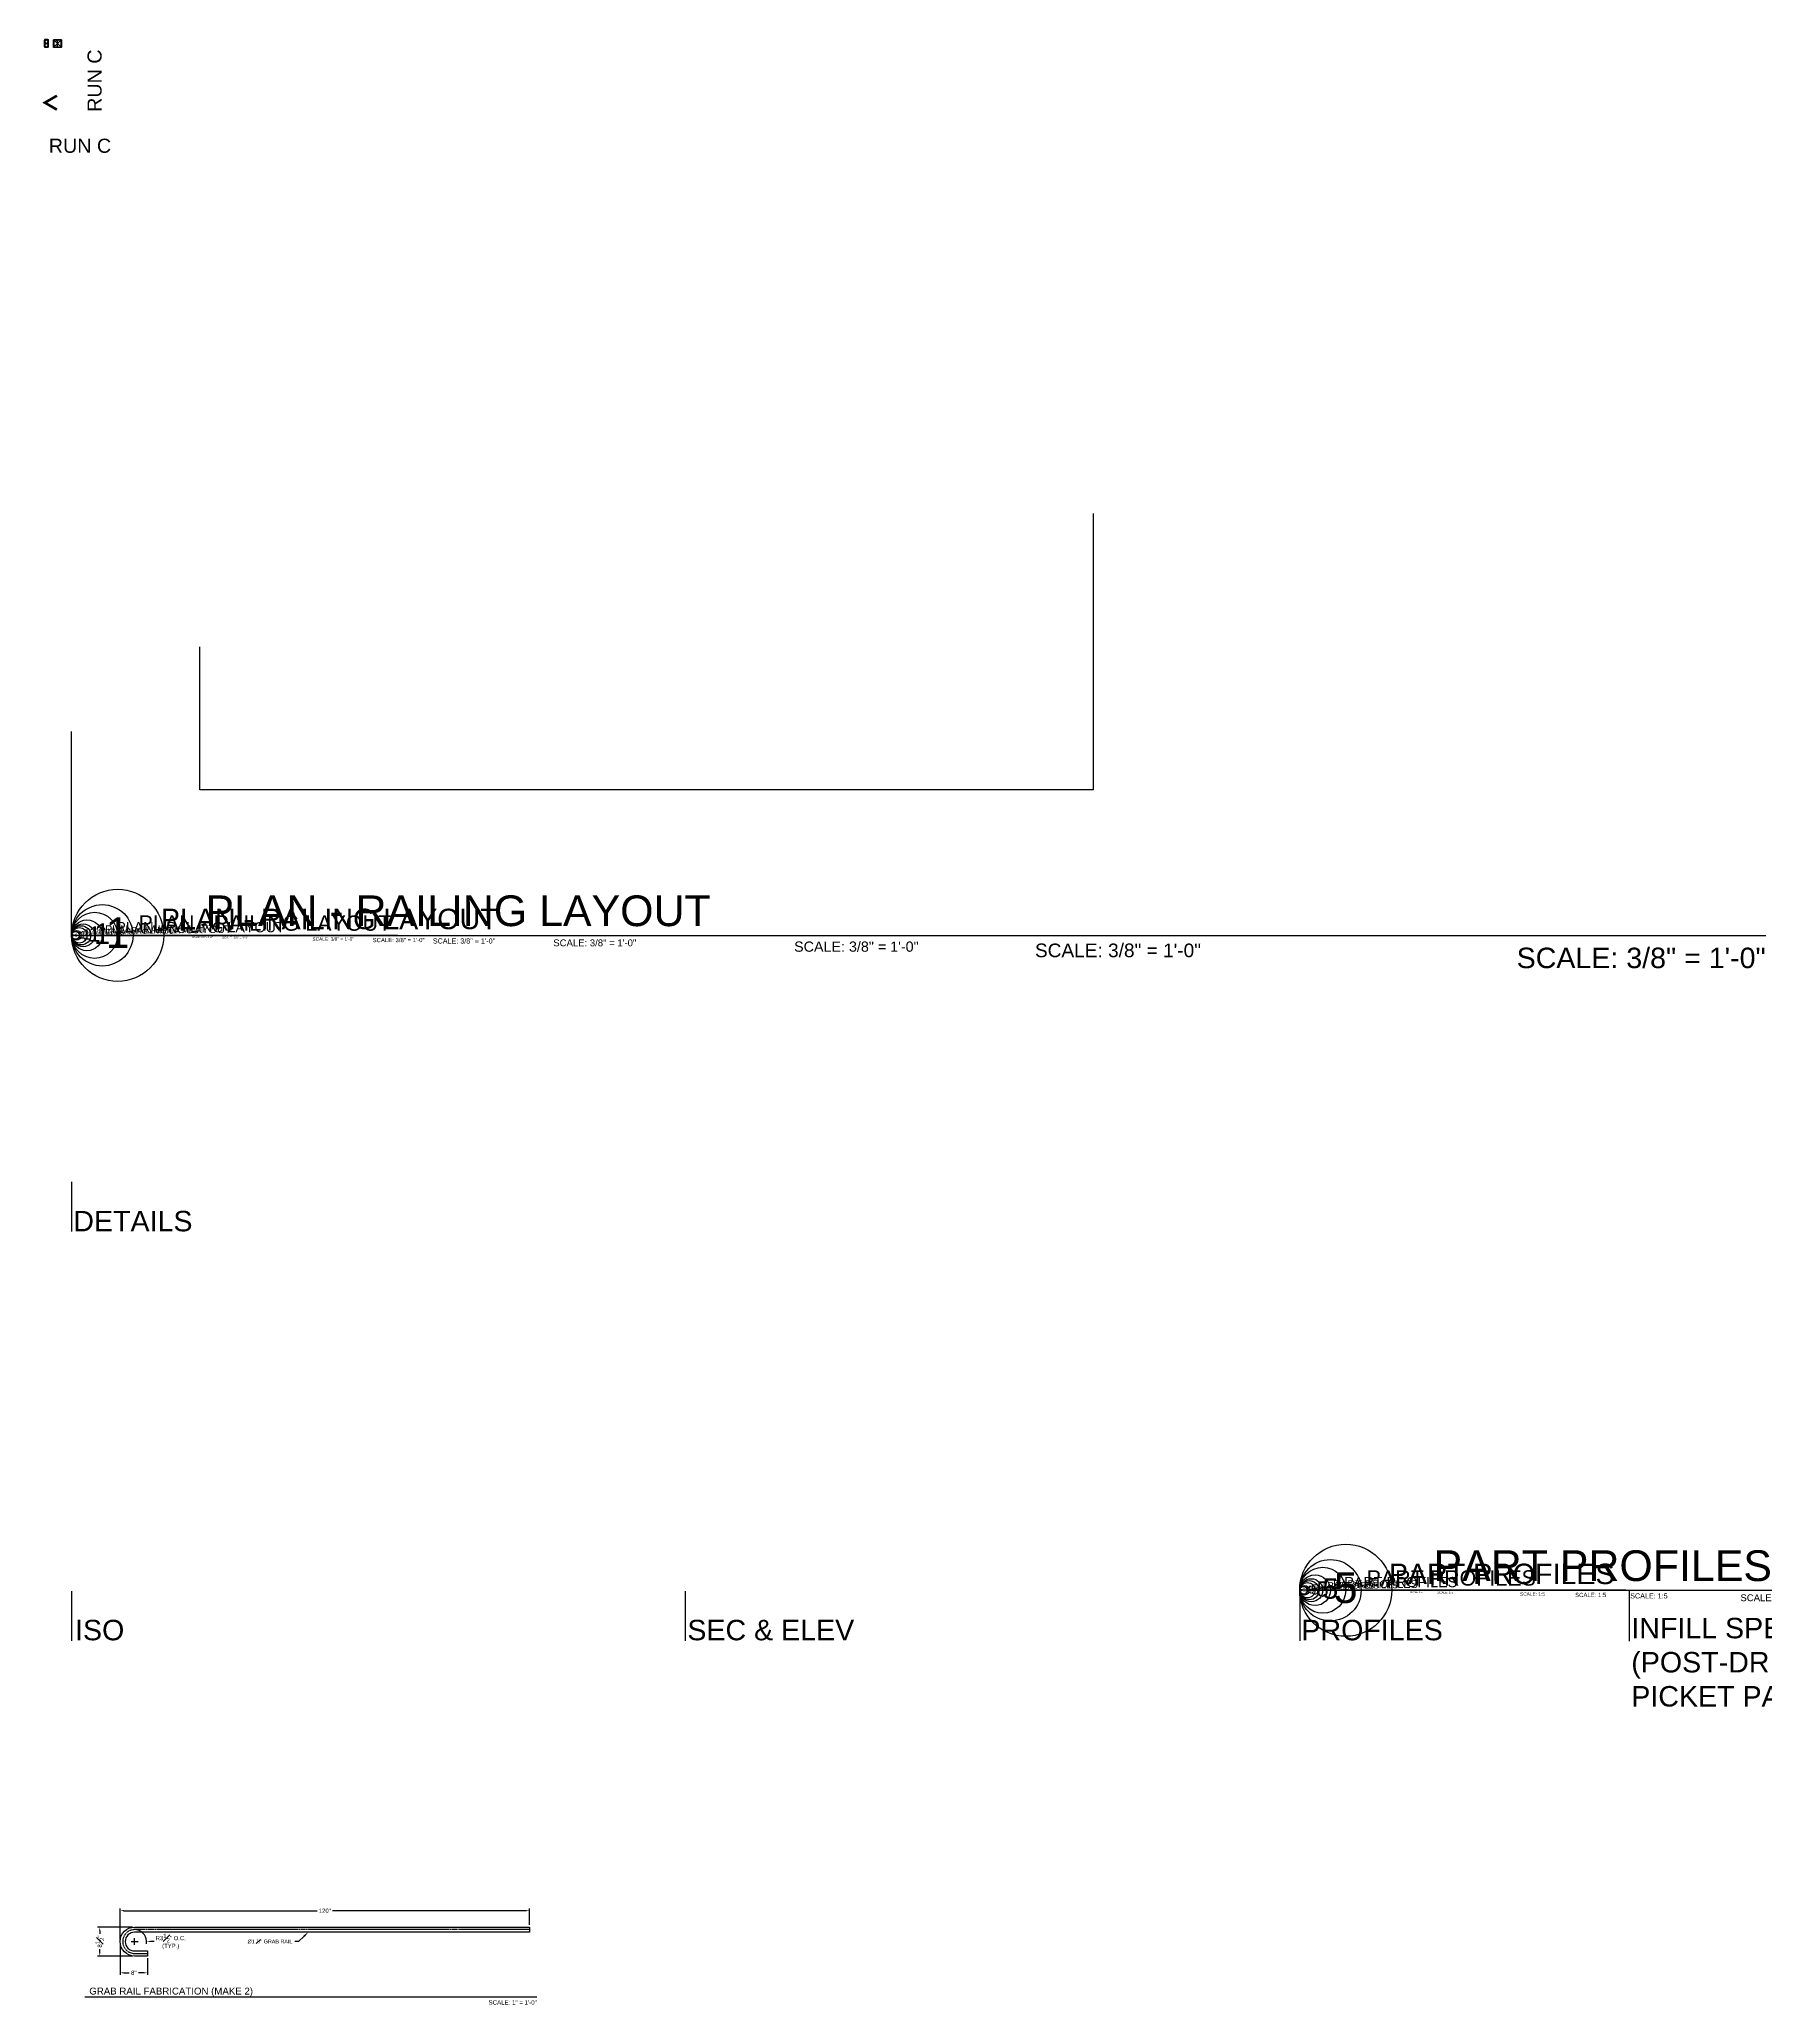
# Model space of a CAD drawing. Header units: inches. Extents: x -297 to 791, y -313 to 332.
# Drawn here: x -9 to 497, y -313 to 263 of the extents above; entities that cross this region are included whole.
import ezdxf
from ezdxf import colors
from ezdxf.entities.mleader import LeaderData, LeaderLine
from ezdxf.enums import TextEntityAlignment as Align
from ezdxf.math import Vec2, Vec3

# ---------------------------------------------------------------- set-up
doc = ezdxf.new("R2010")
doc.units = ezdxf.units.IN
doc.header["$LTSCALE"] = 0.5
doc.header["$MEASUREMENT"] = 0
doc.set_wipeout_variables(frame=1)
doc.header["$PDMODE"] = 34
doc.header["$PDSIZE"] = 5
doc.linetypes.add('CENTER2', pattern=[1.125, 0.75, -0.125, 0.125, -0.125])
doc.layers.get('Defpoints').update_dxf_attribs({"color": 85})
doc.layers.add('ALIGN_NP', color=193, linetype='Continuous', plot=False)
for name, color, linetype, lineweight in [('Cable', 230, 'Continuous', 40), ('Cable-1', 230, 'Continuous', 40), ('NOTES', 7, 'Continuous', 30)]:
    doc.layers.add(name, color=color, linetype=linetype, lineweight=lineweight)
for name, color, linetype in [('Center', 1, 'CENTER2'), ('Detail', 251, 'Continuous'), ('Dims', 1, 'Continuous'), ('Dims @ 1 (1)', 1, 'Continuous'), ('Dims @ 1 (2)', 1, 'Continuous'), ('Dims @ 10', 1, 'Continuous'), ('Dims @ 12', 1, 'Continuous'), ('Dims @ 16', 1, 'Continuous'), ('Dims @ 24', 1, 'Continuous'), ('Dims @ 32', 1, 'Continuous'), ('Dims @ 4', 1, 'Continuous'), ('Dims @ 48', 1, 'Continuous'), ('Dims @ 5', 1, 'Continuous'), ('Dims @ 8', 1, 'Continuous'), ('KEY PLAN', 43, 'Continuous'), ('TITLE-CALLOUT', 30, 'Continuous')]:
    doc.layers.add(name, color=color, linetype=linetype)
doc.styles.get("Standard").update_dxf_attribs({"font": 'arial.ttf'})
doc.styles.add('style-med', font='arial.ttf', dxfattribs={"height": 1.25})
doc.styles.add('TXT-Standard', font='arial.ttf')
doc.dimstyles.new('Arch-med', dxfattribs={"dimtxt": 1.25, "dimasz": 1.125, "dimexe": 0.625, "dimexo": 0.625, "dimtad": 0, "dimdec": 4, "dimzin": 0, "dimdsep": 46, "dimlunit": 4, "dimtxsty": 'style-med', "dimcen": 1, "dimclrd": 256, "dimclre": 256, "dimclrt": 7, "dimadec": 1, "dimazin": 3, "dimtfac": 1, "dimtdec": 4, "dimtofl": 0, "dimtmove": 0, "dimatfit": 3, "dimfxl": 0.18, "dimfrac": 1, "dimtolj": 1, "dimtzin": 0, "dimlwd": -1, "dimlwe": -1, "dimarcsym": 0})

msp = doc.modelspace()

# ---------------------------------------------------------------- texts
at = {"layer": 'ALIGN_NP', "char_height": 6}
for s, width, insert, attachment_point in [('DETAILS', 40.6508194276521, (0.4999999999999841, -86.60144357170253), 7), ('ISO', 40.6508194276521, (1.000001476108963, -200.4227402557035), 1), ('SEC & ELEV', 87.19725210319393, (180.5, -200.4227376990077), 1), ('PROFILES', 40.6508194276521, (360.4999999999999, -200.4227376990077), 1), ('INFILL SPECIFICS\\P(POST-DRILL PATTERNS, PICKET PANEL FAB)', 125.7564529582774, (457.2034031024937, -199.844562158824), 1)]:
    msp.add_mtext_dynamic_manual_height_columns(s, width=width, gutter_width=1, heights=[0], dxfattribs=dict(at, insert=insert, attachment_point=attachment_point))

# ---------------------------------------------------------------- blocks, each defined once
blk = doc.blocks.new('*U251')
at = {"layer": 'TITLE-CALLOUT'}
for q in [(0.5625, -3.444319122601931e-17), (10.3458071143442, -3.444319122601931e-17)]:
    blk.add_line((1.990976760960677, -3.444319122601931e-17), q, dxfattribs=at)
blk.add_circle((0.28125, -3.444319122601931e-17), 0.28125, dxfattribs=at)
at = {"layer": 'NOTES', "style": 'TXT-Standard', "flags": 8}
blk.add_attdef('VIEWNAME', text='', height=0.1875, dxfattribs=at).set_placement((0.817475030564367, -3.444319122601931e-17), align=Align.BOTTOM_LEFT)
blk.add_attdef('#', text='', height=0.1875, dxfattribs=at).set_placement((0.280338124174591, 0.01550188903212298), align=Align.MIDDLE_CENTER)
blk.add_attdef('VPSCALE', text='', height=0.125, dxfattribs=at).set_placement((10.3458071143442, -0.07534611285962003), align=Align.TOP_RIGHT)
blk = doc.blocks.new('*U258')
at = {"layer": 'Dims @ 1 (1)'}
blk.add_blockref('*U251', (0, 0.2812500199822097), dxfattribs=at).add_auto_attribs({'#': '1', 'VIEWNAME': 'PLAN - RAILING LAYOUT', 'VPSCALE': 'SCALE: 3/8" = 1\'-0"'})
at = {"layer": 'Dims @ 1 (2)'}
blk.add_blockref('*U251', (0, 0.2812500199822097), dxfattribs=at).add_auto_attribs({'#': '1', 'VIEWNAME': 'PLAN - RAILING LAYOUT', 'VPSCALE': 'SCALE: 3/8" = 1\'-0"'})
at = {"layer": 'Dims @ 10', "xscale": 10, "yscale": 10, "zscale": 10}
blk.add_blockref('*U251', (0, 0.2812500199822097), dxfattribs=at).add_auto_attribs({'#': '1', 'VIEWNAME': 'PLAN - RAILING LAYOUT', 'VPSCALE': 'SCALE: 3/8" = 1\'-0"'})
at = {"layer": 'Dims @ 12', "xscale": 12, "yscale": 12, "zscale": 12}
blk.add_blockref('*U251', (0, 0.2812500199822097), dxfattribs=at).add_auto_attribs({'#': '1', 'VIEWNAME': 'PLAN - RAILING LAYOUT', 'VPSCALE': 'SCALE: 3/8" = 1\'-0"'})
at = {"layer": 'Dims @ 16', "xscale": 16, "yscale": 16, "zscale": 16}
blk.add_blockref('*U251', (0, 0.2812500199822097), dxfattribs=at).add_auto_attribs({'#': '1', 'VIEWNAME': 'PLAN - RAILING LAYOUT', 'VPSCALE': 'SCALE: 3/8" = 1\'-0"'})
at = {"layer": 'Dims @ 24', "xscale": 24, "yscale": 24, "zscale": 24}
blk.add_blockref('*U251', (0, 0.2812500199822097), dxfattribs=at).add_auto_attribs({'#': '1', 'VIEWNAME': 'PLAN - RAILING LAYOUT', 'VPSCALE': 'SCALE: 3/8" = 1\'-0"'})
at = {"layer": 'Dims @ 32', "xscale": 32, "yscale": 32, "zscale": 32}
blk.add_blockref('*U251', (0, 0.2812500199822097), dxfattribs=at).add_auto_attribs({'#': '1', 'VIEWNAME': 'PLAN - RAILING LAYOUT', 'VPSCALE': 'SCALE: 3/8" = 1\'-0"'})
at = {"layer": 'Dims @ 4', "xscale": 4, "yscale": 4, "zscale": 4}
blk.add_blockref('*U251', (0, 0.2812500199822097), dxfattribs=at).add_auto_attribs({'#': '1', 'VIEWNAME': 'PLAN - RAILING LAYOUT', 'VPSCALE': 'SCALE: 3/8" = 1\'-0"'})
at = {"layer": 'Dims @ 48', "xscale": 48, "yscale": 48, "zscale": 48}
blk.add_blockref('*U251', (0, 0.2812500199822097), dxfattribs=at).add_auto_attribs({'#': '1', 'VIEWNAME': 'PLAN - RAILING LAYOUT', 'VPSCALE': 'SCALE: 3/8" = 1\'-0"'})
at = {"layer": 'Dims @ 5', "xscale": 5, "yscale": 5, "zscale": 5}
blk.add_blockref('*U251', (0, 0.2812500199822097), dxfattribs=at).add_auto_attribs({'#': '1', 'VIEWNAME': 'PLAN - RAILING LAYOUT', 'VPSCALE': 'SCALE: 3/8" = 1\'-0"'})
at = {"layer": 'Dims @ 8', "xscale": 8, "yscale": 8, "zscale": 8}
blk.add_blockref('*U251', (0, 0.2812500199822097), dxfattribs=at).add_auto_attribs({'#': '1', 'VIEWNAME': 'PLAN - RAILING LAYOUT', 'VPSCALE': 'SCALE: 3/8" = 1\'-0"'})
blk = doc.blocks.new('CABLE TAG')
blk.add_wipeout([(-11.91771370508366, 3.979039320256561e-13), (-9.590369505719476, -4.0310783999999416), (9.590369505718959, -4.0310783999999416), (11.917713705083626, 3.979039320256561e-13), (9.590369505718959, 4.031078400000382), (-9.590369505719476, 4.031078400000382)])
blk.add_attdef('LABEL', text='', height=4.137500798870375).set_placement((-1.154631945610163e-14, 2.202682480856311e-13), align=Align.MIDDLE_CENTER)
blk = doc.blocks.new('POST-TL')
for points in [[(-0.5499999994390276, -0.9830708651390228), (-0.5499999994390309, 0.9832677155325382, -0.414213562373095), (-0.3452755901990267, 1.187992124772539), (0.345275590198998, 1.187992124772539, -0.414213562373095), (0.5499999994389987, 0.9832677155325382), (0.549999999439002, -0.983267715532516, -0.414213562373095), (0.3452755901989978, -1.187992124772531), (-0.3450787398055264, -1.187992124772531, -0.4142135725969969), (-0.5499999994390311, -0.983070857985918)], [(-0.152881100771069, 1.069881888672516), (0.1526842162058553, 1.069881918939192, 0.8480472658368554), (0.2431318175676008, 1.038479341561559, -2.347449778487493), (0.2936945712481954, 0.8790853462579702, 1), (0.2507677945473712, 0.7920482311334109, 0.1959757241243708), (0.4111507032602755, 0.7806181108887285, -0.5100561196362823), (0.4317912987698516, 0.7656489308276417), (0.4317912987698516, 0.5933070860089953, 1), (0.4317913381422752, 0.4775590546310053), (0.4317913381422591, 0.1944463023144291, 0.3053220985435686), (0.1974421876188717, 0.1535513574508625, 0.9999999999999868), (0.2646483036711689, 0.08360611306303456, -2.34763797895698), (0.2646483036712826, -0.0836061130631367, 1.000000000000008), (0.197442187619163, -0.1535513574509646, 0.3053220985431663), (0.4317913381422342, -0.1944463023144212), (0.4317913381422182, -0.4775590546310258, 1), (0.431791338142275, -0.5933070860090157), (0.431791338142275, -0.7656488968568698, -0.510067608909534), (0.4111507032602754, -0.7806180715186843, 0.195966335032441), (0.2507677924742917, -0.7920482132390094, 1.000017800225679), (0.2936945712481953, -0.8790853462579906, -2.347507520404906), (0.2431318175676007, -1.038479341561579, 0.8480628599359756), (0.1526842162058552, -1.06988187956912), (-0.1528811059693998, -1.069881879569091, 0.8480477427286853), (-0.243328689207758, -1.038479332518104, -2.347449698455125), (-0.2938914195686242, -0.8790853283635687, 1), (-0.2509646428678001, -0.7920482132390094, 0.1959755236790452), (-0.4113475685295929, -0.7806180969786811, -0.5100551796226439), (-0.4319881885334529, -0.7656488914575408), (-0.4319881885334529, -0.5933070860090153, 1), (-0.4319881885357835, -0.4775590546309969), (-0.4319881885357835, -0.1943582984216752, 0.3055988670270445), (-0.1974421876191923, -0.1535513574509646, 1.000000000000008), (-0.2646483036713119, -0.08360611306313623, -2.34763797895698), (-0.2646483036711982, 0.08360611306303459, 0.9999999999999868), (-0.197442187618901, 0.1535513574508625, 0.305598867027418), (-0.4319881885357835, 0.1943582984217303), (-0.4319881885357834, 0.4775590546309769, 1), (-0.4319881885357834, 0.5933070860090237), (-0.4319881885357834, 0.7656489362269423, -0.5100676713586354), (-0.4113475685295928, 0.7806180969786891, 0.1959664106440291), (-0.2509646449408795, 0.7920482311334109, 1.000017652547112), (-0.2938914195686241, 0.8790853677336412, -2.347506376960558), (-0.2433286892077579, 1.038479371888148, 0.8480625600523023), (-0.1528811059694565, 1.069881918939164)]]:
    blk.add_lwpolyline(points, format="xyb")
at = {"layer": 'Defpoints'}
blk.add_lwpolyline([(-0.3449803146087948, 3.788943341724349e-15), (0.3449803146087657, 3.538528620801684e-15)], dxfattribs=at)
blk = doc.blocks.new('POST')
for points in [[(-1.18799207748021, 0.982873975685152, -0.4142135623730816), (-0.9828739756850452, 1.187992077480203), (0.9828739756850312, 1.187992077480203, -0.414213562373095), (1.18799207748031, 0.9828739756851518), (1.18799207748031, -0.982873975685152, -0.4142135623730951), (0.982873975685031, -1.187992077480203), (-0.9828739756850454, -1.187992077480203, -0.414213562373095), (-1.18799207748021, -0.9828739756851518)], [(0.1835715717137134, -1.090992081360355), (0.4777558858898984, -1.090992081360355, -0.9999999999999997), (0.5935039112599653, -1.090992081360355), (0.7994992589632303, -1.090992081360355, -0.1285776319928603), (0.7701684144855035, -0.9873228267131253, -0.9999999999999815), (0.8671490715015507, -0.9853859704924162, 2.347637978957792), (0.9853859704925227, -0.8671490715016718, -1), (0.9873228267131182, -0.7701684144851698, -0.1285776319928584), (1.090992081360461, -0.7994992589631239), (1.090992081360461, -0.5935039112598589, -0.9999999999999999), (1.090992081360461, -0.477755885889792), (1.090992081360461, -0.08858267645678104), (1.081149561754152, -0.07874015685024467), (1.090992081360461, -0.06889763724416305), (1.090992081360461, 0.06889763724416291), (1.081149561754152, 0.07874015685024453), (1.090992081360461, 0.0885826764567809), (1.090992081360461, 0.4777558858897918, -1), (1.090992081360461, 0.5935039112598587), (1.090992081360461, 0.7994992589631237, -0.1285776319928589), (0.9873228267131182, 0.7701684144856243, -1.000000000000001), (0.9853859704925227, 0.8671490715012168, 2.347637978957787), (0.867149071501551, 0.9853859704924162, -1.000000000000018), (0.7701684144855038, 0.9873228267131253, -0.1285776319928605), (0.7994992589632305, 1.090992081360355), (0.5935039112599655, 1.090992081360355, -1), (0.4777558858898985, 1.090992081360355), (0.1835715717139764, 1.090992081360355, -0.3360856179849532), (0.153551357450958, 0.8355327036870079, -1.000000000000004), (0.08360611306313365, 0.9027388197391275, 2.34763797895698), (-0.08360611306303406, 0.9027388197390138, -0.9999999999999901), (-0.1535513574508655, 0.8355327036867237, -0.3360856179853245), (-0.1835715717139905, 1.090992081360355), (-0.4777558858896853, 1.090992081360355, -0.9999999999999999), (-0.5935039112597521, 1.090992081360355), (-0.7994992589630171, 1.090992081360355, -0.12857763199286), (-0.7701684144852904, 0.9873228267131253, -1.000000000000018), (-0.8671490715013376, 0.9853859704924162, 2.347637978957788), (-0.9853859704923096, 0.867149071501217, -0.9999999999999997), (-0.9873228267130187, 0.7701684144856246, -0.1285776319928593), (-1.090992081360248, 0.7994992589631239), (-1.090992081360248, 0.5935039112598589, -1), (-1.090992081360248, 0.477755885889792), (-1.090992081360248, -0.4777558858897918, -0.9999999999999999), (-1.090992081360248, -0.5935039112598587), (-1.090992081360248, -0.7994992589631237, -0.1285776319928594), (-0.9873228267130187, -0.7701684144851696, -0.9999999999999997), (-0.9853859704923096, -0.8671490715016715, 2.34763797895779), (-0.8671490715013378, -0.9853859704924162, -0.9999999999999817), (-0.7701684144852906, -0.9873228267131253, -0.1285776319928601), (-0.7994992589630173, -1.090992081360355), (-0.5935039112597523, -1.090992081360355, -0.9999999999999999), (-0.4777558858896854, -1.090992081360355), (-0.1835715717137277, -1.090992081360355, -0.3360856179853245), (-0.1535513574508656, -0.835532703686269, -0.9999999999999897), (-0.08360611306303417, -0.9027388197385591, 2.347637978956981), (0.08360611306313354, -0.9027388197386728, -1.000000000000003), (0.1535513574509579, -0.8355327036865532, -0.3360856179849532)]]:
    blk.add_lwpolyline(points, format="xyb", close=True)
at = {"layer": 'Defpoints'}
for p, q in [((-0.9828739756851589, 0.982873975685152), (0.9828739756851447, -0.9828739756850383)), ((0.9828739756851449, 0.9828739756851518), (-0.9828739756851591, -0.9828739756851518)), ((-6.019572730614807e-17, -0.9830708306761551), (6.019572730614807e-17, 0.9830708306766098))]:
    blk.add_line(p, q, dxfattribs=at)
blk = doc.blocks.new('*U255')
at = {"layer": 'Cable', "const_width": 0.75}
blk.add_lwpolyline([(3.542068919270833, -2.045014444029163), (3.542068919270833, -2.045014444029163), (0, 0), (3.542068919270832, 2.045014444029164)], dxfattribs=at)
blk = doc.blocks.new('*U194')
at = {"layer": 'TITLE-CALLOUT'}
blk.add_line((0, 0), (114.0161840085841, 0), dxfattribs=at)
at = {"layer": 'NOTES', "flags": 8}
blk.add_attdef('VIEWNAME', text='', height=1.745187203781788, dxfattribs=at).set_placement((1.089620428371546, 0.01582303064761348), align=Align.BOTTOM_LEFT)
blk.add_attdef('VPSCALE', text='', height=1.106595509489792, dxfattribs=at).set_placement((114.0161840085841, -0.9013208627400928), align=Align.TOP_RIGHT)
blk = doc.blocks.new('*D195')
at = {"layer": 'Defpoints', "color": 0, "transparency": 16777216}
for p in [(134.2177150432084, -285.7147466003659), (134.2177150432084, -290.5128773180351), (14.21771504320841, -294.7628773180352)]:
    blk.add_point(p, dxfattribs=at)
at = {"layer": 'Dims', "transparency": 16777216}
for p, q in [((14.21771504320841, -294.1378773180352), (14.21771504320841, -285.0897466003659)), ((15.34271504320841, -285.7147466003659), (71.96200221919752, -285.7147466003659)), ((133.0927150432084, -285.7147466003659), (76.47342786721934, -285.7147466003659)), ((134.2177150432084, -289.8878773180351), (134.2177150432084, -285.0897466003659))]:
    blk.add_line(p, q, dxfattribs=at)
for points in [[(15.34271504320841, -285.5272466003659), (15.34271504320841, -285.9022466003659), (14.21771504320841, -285.7147466003659)], [(133.0927150432084, -285.5272466003659), (133.0927150432084, -285.9022466003659), (134.2177150432084, -285.7147466003659)]]:
    blk.add_solid(points, dxfattribs=at)
at = {"layer": 'Dims', "color": 7, "transparency": 16777216, "insert": (74.21771504320843, -285.7147466003659), "char_height": 1.25, "attachment_point": 5, "style": 'style-med'}
blk.add_mtext('\\A1;120"', dxfattribs=at)
blk = doc.blocks.new('*D196')
at = {"layer": 'Defpoints', "color": 0, "transparency": 16777216}
for p in [(18.46771504320846, -290.5128773180352), (8.240644165542813, -299.0128773180352), (18.46771504320846, -299.0128773180352)]:
    blk.add_point(p, dxfattribs=at)
at = {"layer": 'Dims', "transparency": 16777216}
for p, q in [((17.84271504320846, -290.5128773180352), (7.615644165542814, -290.5128773180352)), ((8.240644165542815, -291.6378773180352), (8.240644165542813, -292.5243598100769)), ((17.84271504320846, -299.0128773180352), (7.615644165542812, -299.0128773180352)), ((8.240644165542813, -297.8878773180352), (8.240644165542813, -297.0013948259932))]:
    blk.add_line(p, q, dxfattribs=at)
for points in [[(8.053144165542815, -291.6378773180352), (8.428144165542815, -291.6378773180352), (8.240644165542815, -290.5128773180352)], [(8.053144165542813, -297.8878773180352), (8.428144165542813, -297.8878773180352), (8.240644165542813, -299.0128773180352)]]:
    blk.add_solid(points, dxfattribs=at)
at = {"layer": 'Dims', "color": 7, "transparency": 16777216, "insert": (8.24064416554286, -294.7628773180351), "char_height": 1.25, "attachment_point": 5, "rotation": 90, "style": 'style-med'}
blk.add_mtext('\\A1;8{\\H1.000000x;\\S1#2;}"', dxfattribs=at)
blk = doc.blocks.new('*D197')
at = {"layer": 'Defpoints', "color": 0, "transparency": 16777216}
for p in [(14.2177150432084, -294.7628773180352), (22.21771504320846, -299.0128773180353), (22.21771504320846, -303.9263204041546)]:
    blk.add_point(p, dxfattribs=at)
at = {"layer": 'Dims', "transparency": 16777216}
for p, q in [((14.2177150432084, -295.3878773180352), (14.2177150432084, -304.5513204041546)), ((22.21771504320846, -299.6378773180353), (22.21771504320846, -304.5513204041546)), ((15.3427150432084, -303.9263204041546), (16.87349608004335, -303.9263204041546)), ((21.09271504320846, -303.9263204041546), (19.56193400637351, -303.9263204041546))]:
    blk.add_line(p, q, dxfattribs=at)
for points in [[(15.3427150432084, -303.7388204041546), (15.3427150432084, -304.1138204041546), (14.2177150432084, -303.9263204041546)], [(21.09271504320846, -303.7388204041546), (21.09271504320846, -304.1138204041546), (22.21771504320846, -303.9263204041546)]]:
    blk.add_solid(points, dxfattribs=at)
at = {"layer": 'Dims', "color": 7, "transparency": 16777216, "insert": (18.21771504320843, -303.9263204041546), "char_height": 1.25, "attachment_point": 5, "style": 'style-med'}
blk.add_mtext('\\A1;8"', dxfattribs=at)
blk = doc.blocks.new('*D198')
at = {"layer": 'Defpoints', "color": 0, "transparency": 16777216}
for p in [(18.46771504320852, -294.7628773180353), (21.96771421694072, -294.7604723494671)]:
    blk.add_point(p, dxfattribs=at)
at = {"layer": 'Dims', "transparency": 16777216}
for p, q in [((18.46771504320852, -295.7628773180354), (18.46771504320852, -293.7628773180354)), ((17.46771504320852, -294.7628773180354), (19.46771504320852, -294.7628773180354)), ((24.21771368576858, -294.7589262982448), (23.09271395135465, -294.759699323856))]:
    blk.add_line(p, q, dxfattribs=at)
blk.add_arc((18.46771504320852, -294.7628773180353), 3.499999999999989, 349.8079806754239, 79.76861080123625, dxfattribs=at)
blk.add_solid([(23.09258511375278, -294.5721993681203), (23.09284278895651, -294.9471992795916), (21.96771421694072, -294.7604723494671)], dxfattribs=at)
at = {"layer": 'Dims', "color": 7, "transparency": 16777216, "insert": (29.05599130663873, -294.7556017530022), "char_height": 1.25, "attachment_point": 5, "rotation": 0.03936987418865595, "style": 'style-med'}
blk.add_mtext('\\A1;R3{\\H1.000000x;\\S1#2;}" O.C.\\P(TYP.)', dxfattribs=at)
blk = doc.blocks.new('*U250')
at = {"layer": 'TITLE-CALLOUT'}
for q in [(0.5625, -3.444319122601931e-17), (8.987354061700273, -3.444319122601931e-17)]:
    blk.add_line((1.990976760960677, -3.444319122601931e-17), q, dxfattribs=at)
blk.add_circle((0.28125, -3.444319122601931e-17), 0.28125, dxfattribs=at)
at = {"layer": 'NOTES', "style": 'TXT-Standard', "flags": 8}
blk.add_attdef('VIEWNAME', text='', height=0.1875, dxfattribs=at).set_placement((0.817475030564367, -3.444319122601931e-17), align=Align.BOTTOM_LEFT)
blk.add_attdef('#', text='', height=0.1875, dxfattribs=at).set_placement((0.280338124174591, 0.01550188903212298), align=Align.MIDDLE_CENTER)
blk.add_attdef('VPSCALE', text='', height=0.125, dxfattribs=at).set_placement((8.987354061700273, -0.07534611285962003), align=Align.TOP_RIGHT)
blk = doc.blocks.new('*U259')
at = {"layer": 'Dims @ 1 (1)'}
blk.add_blockref('*U250', (359.9999999999999, -191.7487753487963), dxfattribs=at).add_auto_attribs({'#': '5', 'VIEWNAME': 'PART PROFILES', 'VPSCALE': 'SCALE: 1:5'})
at = {"layer": 'Dims @ 1 (2)'}
blk.add_blockref('*U250', (359.9999999999999, -191.7487753487963), dxfattribs=at).add_auto_attribs({'#': '5', 'VIEWNAME': 'PART PROFILES', 'VPSCALE': 'SCALE: 1:5'})
at = {"layer": 'Dims @ 10', "xscale": 10, "yscale": 10, "zscale": 10}
blk.add_blockref('*U250', (359.9999999999999, -191.7487753487963), dxfattribs=at).add_auto_attribs({'#': '5', 'VIEWNAME': 'PART PROFILES', 'VPSCALE': 'SCALE: 1:5'})
at = {"layer": 'Dims @ 12', "xscale": 12, "yscale": 12, "zscale": 12}
blk.add_blockref('*U250', (359.9999999999999, -191.7487753487963), dxfattribs=at).add_auto_attribs({'#': '5', 'VIEWNAME': 'PART PROFILES', 'VPSCALE': 'SCALE: 1:5'})
at = {"layer": 'Dims @ 16', "xscale": 16, "yscale": 16, "zscale": 16}
blk.add_blockref('*U250', (359.9999999999999, -191.7487753487963), dxfattribs=at).add_auto_attribs({'#': '5', 'VIEWNAME': 'PART PROFILES', 'VPSCALE': 'SCALE: 1:5'})
at = {"layer": 'Dims @ 24', "xscale": 24, "yscale": 24, "zscale": 24}
blk.add_blockref('*U250', (359.9999999999999, -191.7487753487963), dxfattribs=at).add_auto_attribs({'#': '5', 'VIEWNAME': 'PART PROFILES', 'VPSCALE': 'SCALE: 1:5'})
at = {"layer": 'Dims @ 32', "xscale": 32, "yscale": 32, "zscale": 32}
blk.add_blockref('*U250', (359.9999999999999, -191.7487753487963), dxfattribs=at).add_auto_attribs({'#': '5', 'VIEWNAME': 'PART PROFILES', 'VPSCALE': 'SCALE: 1:5'})
at = {"layer": 'Dims @ 4', "xscale": 4, "yscale": 4, "zscale": 4}
blk.add_blockref('*U250', (359.9999999999999, -191.7487753487963), dxfattribs=at).add_auto_attribs({'#': '5', 'VIEWNAME': 'PART PROFILES', 'VPSCALE': 'SCALE: 1:5'})
at = {"layer": 'Dims @ 48', "xscale": 48, "yscale": 48, "zscale": 48}
blk.add_blockref('*U250', (359.9999999999999, -191.7487753487963), dxfattribs=at).add_auto_attribs({'#': '5', 'VIEWNAME': 'PART PROFILES', 'VPSCALE': 'SCALE: 1:5'})
at = {"layer": 'Dims @ 5', "xscale": 5, "yscale": 5, "zscale": 5}
blk.add_blockref('*U250', (359.9999999999999, -191.7487753487963), dxfattribs=at).add_auto_attribs({'#': '5', 'VIEWNAME': 'PART PROFILES', 'VPSCALE': 'SCALE: 1:5'})
at = {"layer": 'Dims @ 8', "xscale": 8, "yscale": 8, "zscale": 8}
blk.add_blockref('*U250', (359.9999999999999, -191.7487753487963), dxfattribs=at).add_auto_attribs({'#': '5', 'VIEWNAME': 'PART PROFILES', 'VPSCALE': 'SCALE: 1:5'})

# ---------------------------------------------------------------- dimensions: what is measured, and where the dimension line sits
at = {"layer": 'Dims'}
for base, p1, p2, override, picture, middle in [((134.2177150432084, -285.7147466003659), (14.21771504320841, -294.7628773180352), (134.2177150432084, -290.5128773180351), {"dimgap": 0.625, "dimlunit": 5, "dimpost": '"'}, '*D195', (74.21771504320843, -285.7147466003659)), ((22.21771504320846, -303.9263204041546), (14.2177150432084, -294.7628773180352), (22.21771504320846, -299.0128773180353), {"dimgap": 0.625}, '*D197', (18.21771504320843, -303.9263204041546))]:
    dim = msp.add_linear_dim(base=base, p1=p1, p2=p2, dimstyle='Arch-med', override=override, dxfattribs=at)
    dim.commit()
    dim.dimension.update_dxf_attribs({"geometry": picture, "text_midpoint": middle})
dim = msp.add_linear_dim(base=(8.240644165542813, -299.0128773180352), p1=(18.46771504320846, -290.5128773180352), p2=(18.46771504320846, -299.0128773180352), angle=90, dimstyle='Arch-med', override={"dimgap": 0.625}, dxfattribs=at)
dim.commit()
dim.dimension.update_dxf_attribs({"geometry": '*D196', "text_midpoint": (8.24064416554286, -294.7628773180351), "dimtype": 160})
dim = msp.add_radius_dim(center=(18.46771504320852, -294.7628773180353), mpoint=(21.96771421694072, -294.7604723494671), text='<> O.C.\\P(TYP.)', dimstyle='Arch-med', dxfattribs=at)
dim.commit()
dim.dimension.update_dxf_attribs({"geometry": '*D198', "text_midpoint": (29.05599130663873, -294.7556017530022)})

# ---------------------------------------------------------------- linework, layer by layer
at = {"layer": 'ALIGN_NP'}
for p, q in [((0, 0), (0, 60)), ((-8.535999734308487e-16, -71.99999999999994), (-8.535999734308487e-16, -86.60144357170253)), ((1.476108963061051e-06, -192.0300279254743), (1.476108963061051e-06, -206.6314714971769)), ((179.9999999999999, -206.6314689404811), (179.9999999999999, -191.9972832132532)), ((359.9999999999999, -192.0300253687785), (359.9999999999999, -206.6314689404811)), ((456.7034031024937, -206.6642110960063), (456.7034031024937, -192.0300253687785))]:
    msp.add_line(p, q, dxfattribs=at)
at = {"layer": 'Center', "ltscale": 0.5}
msp.add_lwpolyline([(134.2177150432083, -291.2628773180352), (18.46771504320846, -291.2628773180351, 0.4142135623730895), (14.96771504320846, -294.7628773180352, 0.4142135623730878), (18.4677150432084, -298.2628773180352), (22.21771504320846, -298.2628773180348)], format="xyb", dxfattribs=at)
at = {"layer": 'Detail'}
for p, q in [((134.2177150432086, -292.0128773180352), (18.46771504320846, -292.0128773180352)), ((134.2177150432084, -290.5128773180351), (134.2177150432086, -292.0128773180352)), ((14.2177150432084, -294.7628773180352), (14.21771504320846, -294.7628773180351)), ((18.46771504320846, -297.5128773180352), (22.21771504320846, -297.5128773180353)), ((22.21771504320846, -297.5128773180353), (22.21771504320846, -299.0128773180353))]:
    msp.add_line(p, q, dxfattribs=at)
msp.add_lwpolyline([(22.21771504320846, -299.0128773180353), (18.4677150432084, -299.0128773180352, -0.4142135623730943), (14.21771504320846, -294.7628773180351, -0.4142135623730877), (18.46771504320846, -290.5128773180352), (134.2177150432084, -290.5128773180351)], format="xyb", dxfattribs=at)
for centre, radius, start, end in [((18.46771504320845, -294.7628773180352), 2.75, 89.99999999999993, 180), ((18.46771504320848, -294.7628773180352), 2.750000000000025, 180, 269.9999999999995)]:
    msp.add_arc(centre, radius, start, end, dxfattribs=at)
at = {"layer": 'KEY PLAN'}
for p, q in [((299.4614370165323, 123.9834867171722), (299.4614295104737, 42.92169797694837)), ((37.58530732126655, 42.9216979769484), (37.58530732126655, 84.85990923626137)), ((299.4614295104737, 42.92169797694837), (37.58530732126655, 42.9216979769484))]:
    msp.add_line(p, q, dxfattribs=at)

# ---------------------------------------------------------------- block references
at = {"layer": 'Cable'}
ref = msp.add_blockref('CABLE TAG', (6.721809677461351, 250.8770401368981), dxfattribs=dict(at, rotation=90))
ref.add_attrib('LABEL', 'RUN C', dxfattribs={"layer": 'Cable-1', "height": 4.137500798870376, "rotation": 90}).set_placement((6.721809677461351, 250.8770401368981), align=Align.MIDDLE_CENTER)
msp.add_blockref('*U255', (-7.856221301894038, 244.4320213911858), dxfattribs=at)
ref = msp.add_blockref('CABLE TAG', (2.445494866909485, 231.8025741468887), dxfattribs=at)
ref.add_attrib('LABEL', 'RUN C', dxfattribs={"layer": 'Cable-1', "height": 4.137500798870375}).set_placement((2.445494866909485, 231.8025741468887), align=Align.MIDDLE_CENTER)
at = {"layer": 'Detail'}
for name, p in [('POST-TL', (-7.410132467731273, 261.8238300584092)), ('POST', (-4.16082356354309, 261.7724212253706))]:
    msp.add_blockref(name, p, dxfattribs=at)
at = {"layer": 'Dims'}
for name in ['*U258', '*U259']:
    msp.add_blockref(name, (0, 0), dxfattribs=at)
ref = msp.add_blockref('*U194', (3.911977917130979, -310.9227805782648), dxfattribs=dict(at, xscale=1.161720254097446, yscale=1.161720254097446, zscale=1.161720254097446))
ref.add_attrib('VPSCALE', 'SCALE: 1" = 1\'-0"', dxfattribs={"layer": 'NOTES', "height": 1.285554416467574}).set_placement((136.3668881748044, -311.9698632799505), align=Align.TOP_RIGHT)
ref.add_attrib('VIEWNAME', 'GRAB RAIL FABRICATION (MAKE 2)', dxfattribs={"layer": 'NOTES', "height": 2.02741932182499}).set_placement((5.177812038048539, -310.9043986430802), align=Align.BOTTOM_LEFT)

msp.set_redraw_order([(e.dxf.handle, doc.entitydb.next_handle()) for e in msp.query("TEXT MTEXT ATTDEF DIMENSION ARC_DIMENSION")])  # texts and dimensions are drawn at this point

# ---------------------------------------------------------------- leaders
ml = msp.add_multileader_mtext('Standard', dxfattribs=at)
ml.set_content('\\A1;{\\C7;%%C1 \\H0.7x;\\S1#2;\\H1.4286x;" GRAB RAIL}', color=256)
ml.set_leader_properties(color=256)
ml.build(insert=Vec2(0, 0))
ml.multileader.update_dxf_attribs({"text_left_attachment_type": 2, "text_right_attachment_type": 2, "dogleg_length": 1.125, "arrow_head_size": 1.6875})
ctx = ml.context
ctx.base_point, ctx.char_height, ctx.arrow_head_size, ctx.landing_gap_size, ctx.plane_origin = Vec3(51.08440744396672, -294.7589262982441), 1.125, 1.6875, 0.703125, Vec3(64.26446275206291, -284.3961340938939)
ctx.left_attachment, ctx.right_attachment, ctx.text_align_type = 2, 2, 2
notes = []
notes.append((ctx, [(1, (1, 1, 0), (66.53520782084257, -294.7589262982441), (-1, 0), 1.125, [(0, [(69.35792043107739, -292.0128773180352)], 0, [])])]))
ctx.mtext.insert, ctx.mtext.alignment, ctx.mtext.line_spacing_factor, ctx.mtext.flow_direction = Vec3(64.70708282084257, -293.945565111341), 3, 0.9, 5
for ctx, leaders in notes:
    for number, flags, end, landing, length, lines in leaders:
        leader = LeaderData()
        leader.index, (leader.has_last_leader_line, leader.has_dogleg_vector, leader.attachment_direction) = number, flags
        leader.last_leader_point, leader.dogleg_vector, leader.dogleg_length = Vec3(end), Vec3(landing), length
        for number, points, colour, breaks in lines:
            line = LeaderLine()
            line.index, line.vertices, line.color, line.breaks = number, Vec3.list(points), colors.encode_raw_color(colour), breaks
            leader.lines.append(line)
        ctx.leaders.append(leader)

# ---------------------------------------------------------------- wipeouts: each hides what was drawn before it
msp.add_wipeout([(21.316604034058653, -130.0828038438643), (21.316604034058653, -128.0828038438643), (21.85786991142393, -128.3953038438643), (20.787812358323677, -126.52750582753364), (19.69280640196303, -127.14530384386453), (20.23407227932785, -127.4578038438643), (20.23407227932785, -129.4578038438643)]).dxf.layer = 'Dims'

doc.saveas('drawing.dxf')
